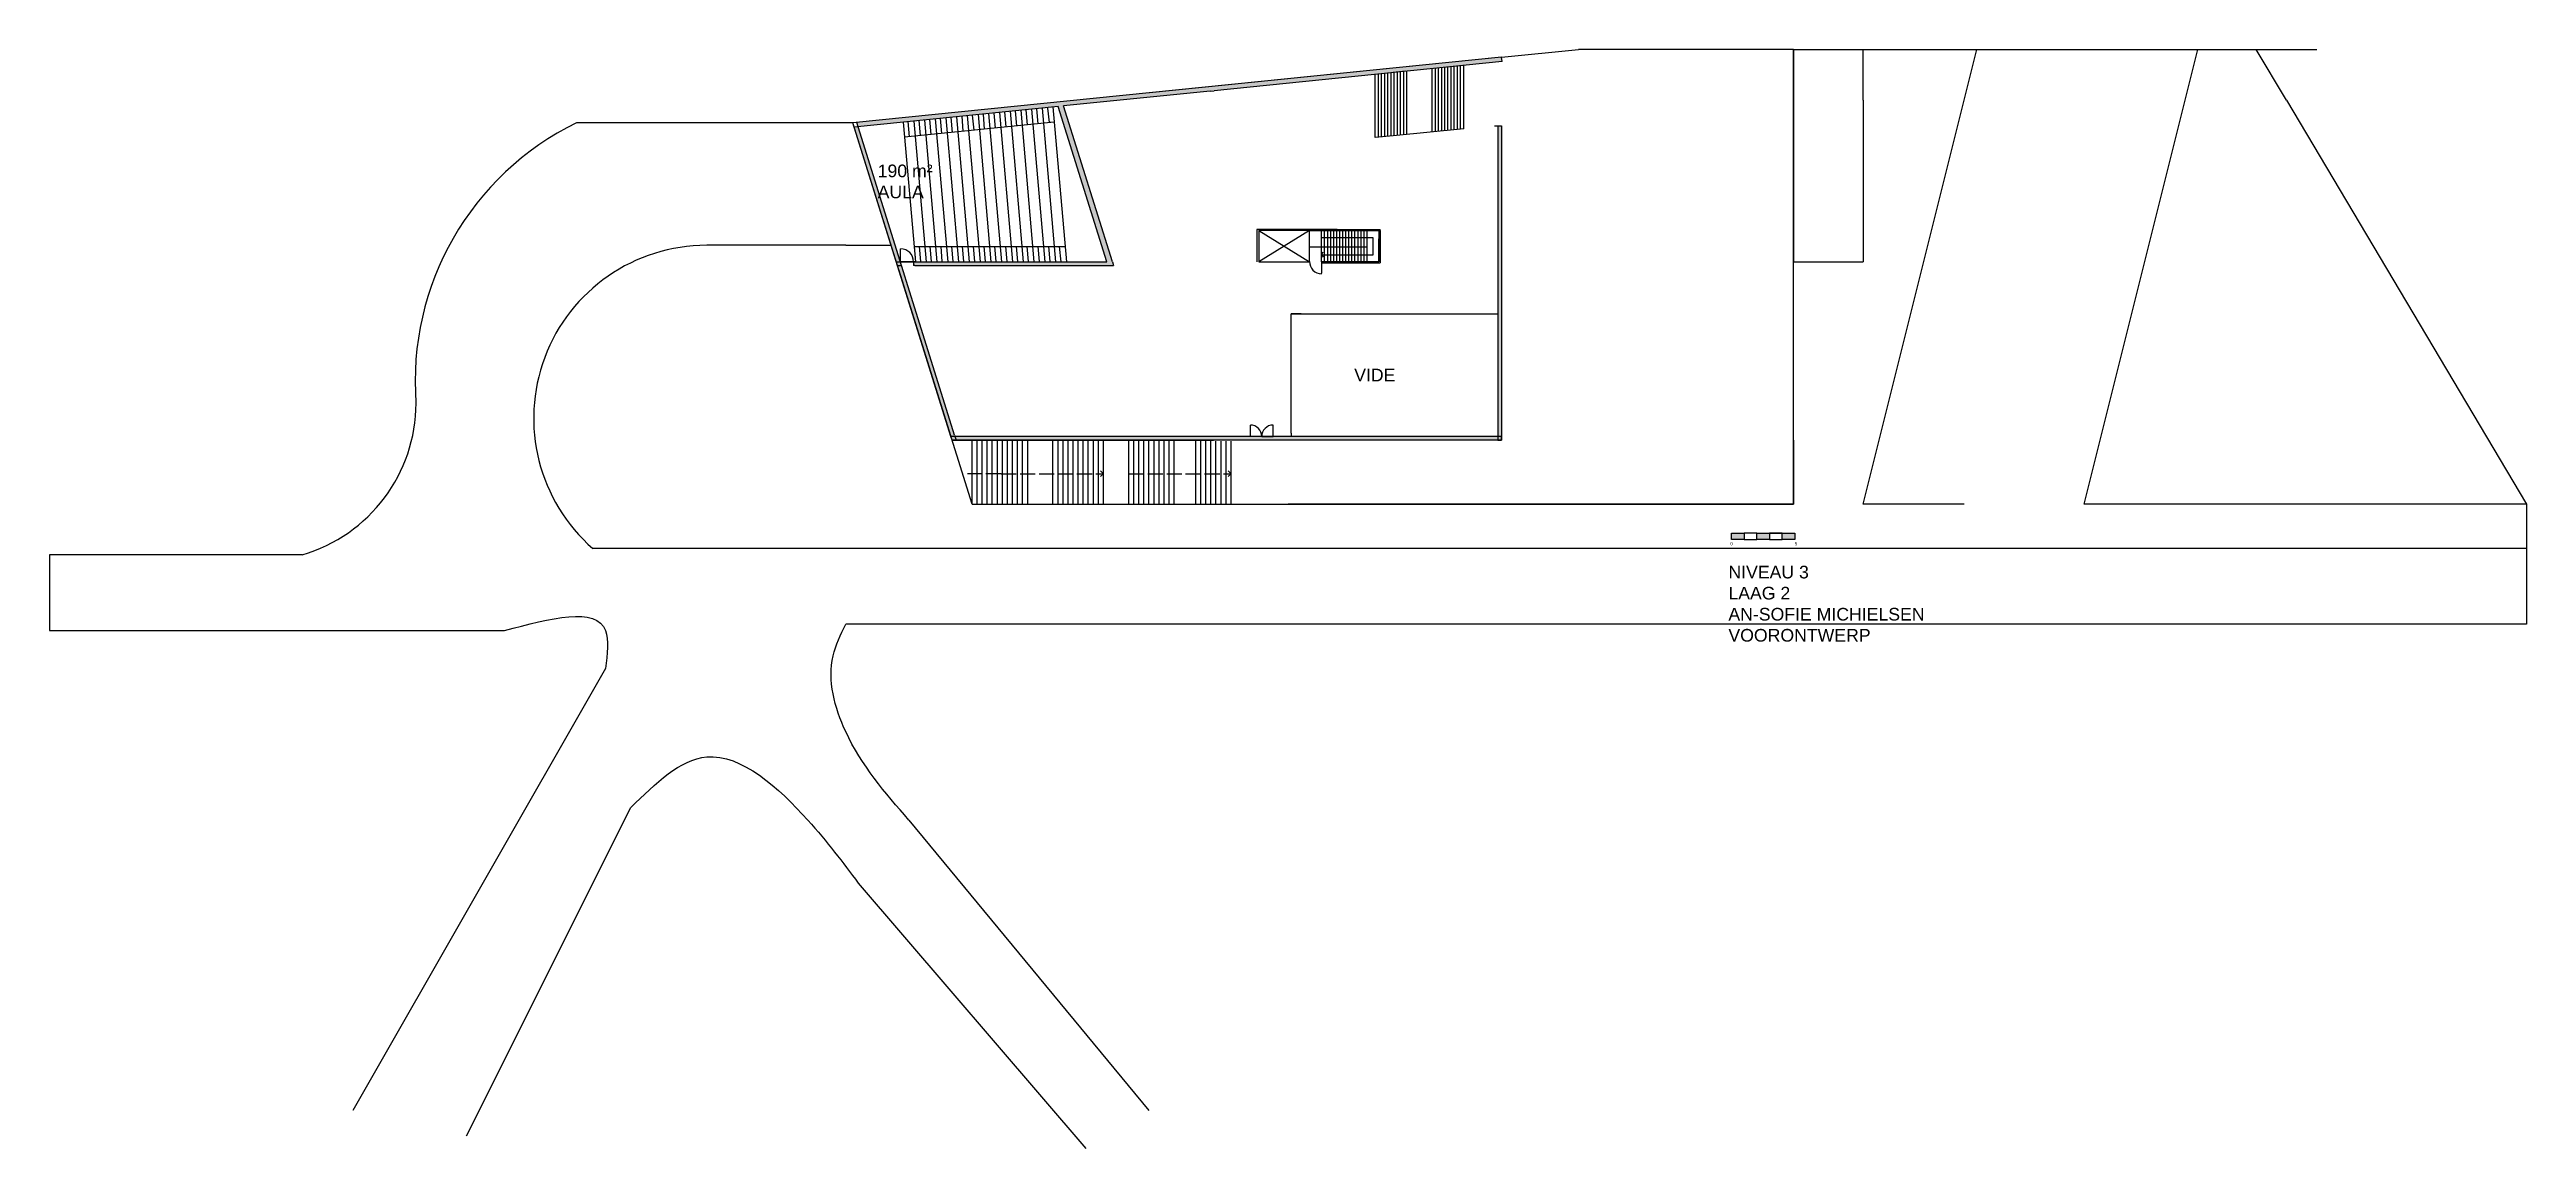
# Model space of a CAD drawing. Header units: millimetres. Extents: x -5657 to 14604, y -1609 to 1885.
# Drawn here: x -630 to 1330, y 1015 to 1885 of the extents above; entities that cross this region are included whole.
import ezdxf

# ---------------------------------------------------------------- set-up
doc = ezdxf.new("R2010")
doc.units = ezdxf.units.MM
doc.linetypes.add('ACAD_ISO02W100', pattern=[15, 12, -3])
for name, color, linetype in [('gelijkvloers', 7, 'Continuous'), ('laag 2.1', 7, 'Continuous'), ('laag 4.2', 7, 'Continuous')]:
    doc.layers.add(name, color=color, linetype=linetype)
doc.styles.get("Standard").update_dxf_attribs({"font": 'arial.ttf'})

msp = doc.modelspace()

# ---------------------------------------------------------------- texts
at = {"linetype": 'Continuous', "char_height": 2.5, "attachment_point": 1}
for s, width, insert in [('0', 4, (700, 1495)), ('5', 9, (751, 1495))]:
    msp.add_mtext_dynamic_manual_height_columns(s, width=width, gutter_width=12.5, heights=[0], dxfattribs=dict(at, insert=insert))
at = {"layer": 'gelijkvloers', "linetype": 'Continuous', "ltscale": 2, "insert": (698.5, 1476.3), "char_height": 10, "attachment_point": 1}
msp.add_mtext_dynamic_manual_height_columns('NIVEAU 3\\PLAAG 2\\PAN-SOFIE MICHIELSEN\\PVOORONTWERP', width=323, gutter_width=12.5, heights=[0], dxfattribs=at)
at = {"layer": 'laag 2.1', "linetype": 'Continuous', "char_height": 10, "attachment_point": 1}
for s, width, insert in [('190 m² AULA', 51.985, (25.3, 1793.9)), ('VIDE', 74.29, (402.4, 1632.3))]:
    msp.add_mtext_dynamic_manual_height_columns(s, width=width, gutter_width=12.5, heights=[0], dxfattribs=dict(at, insert=insert))

# ---------------------------------------------------------------- hatches: boundary and pattern name
at = {"linetype": 'Continuous', "transparency": 33554539}
h = msp.add_hatch(color=256, dxfattribs=at)
h.dxf.hatch_style = 1
h.paths.add_polyline_path([(711, 1502), (701, 1502), (701, 1497), (711, 1497)])
h.paths.add_polyline_path([(731, 1502), (721, 1502), (721, 1497), (731, 1497)])
h.paths.add_polyline_path([(751, 1502), (741, 1502), (741, 1497), (751, 1497)])
at = {"layer": 'laag 4.2', "linetype": 'Continuous', "transparency": 33554687}
h = msp.add_hatch(color=256, dxfattribs=at)
h.dxf.hatch_style = 1
h.paths.add_polyline_path([(168.1, 1839.9), (206.6, 1717), (53.7, 1717), (53.7, 1714), (54.7, 1714), (211, 1714), (211.9, 1714), (211, 1717), (172.4, 1840.4), (288.5, 1852.1), (291.5, 1852.4), (519.4, 1875.5), (519, 1879), (240.4, 1850.8), (8.7, 1827.3), (9.7, 1823.9)])
h = msp.add_hatch(color=256, dxfattribs=at)
h.dxf.hatch_style = 1
h.paths.add_polyline_path([(516, 1578.7), (86.4, 1578.7), (87.3, 1575.7), (291, 1575.7), (516, 1575.7)])
h.paths.add_polyline_path([(519, 1824.7), (516, 1824.7), (516, 1578.7), (519, 1578.7)])
h.paths.add_polyline_path([(43.1, 1717), (40, 1717), (83.2, 1578.7), (84.2, 1578.7), (86.4, 1578.7), (86.1, 1579.6)])
h.paths.add_polyline_path([(86.4, 1578.7), (84.2, 1578.7), (83.2, 1578.7), (84.2, 1575.7), (87.3, 1575.7)])
h.paths.add_polyline_path([(519, 1578.7), (516, 1578.7), (516, 1575.7), (519, 1575.7)])
h.paths.add_polyline_path([(9.7, 1823.9), (6.7, 1823.6), (40, 1717), (43.1, 1717)])
h.paths.add_polyline_path([(21.3, 1761.8), (69.8, 1761.8), (69.8, 1799), (21.3, 1799)], flags=9)

# ---------------------------------------------------------------- linework, layer by layer
at = {"linetype": 'Continuous'}
for p, q in [((750, 1885), (580, 1885)), ((750, 1525), (750, 1885)), ((750, 1885), (1164, 1885)), ((750, 1525), (750, 1885)), ((750, 1885), (750, 1838)), ((750, 1885), (750, 1838)), ((805, 1845), (805, 1885)), ((885, 1845), (895, 1885)), ((1060, 1845), (1070, 1885)), ((1140, 1845), (1116.2, 1885)), ((805, 1845), (805, 1717)), ((5.6, 1827), (-213, 1827)), ((100, 1525), (5.6, 1827)), ((750, 1838), (750, 1838)), ((750, 1838), (750, 1759)), ((750, 1759), (750, 1717)), ((367, 1717), (367, 1741.6)), ((750, 1645.7), (750, 1720.7)), ((750, 1717), (805, 1717)), ((750, 1575.7), (750, 1645.7)), ((750, 1575.7), (750, 1525)), ((100, 1525), (193, 1525)), ((100, 1525), (750, 1525)), ((193, 1525), (271, 1525)), ((271, 1525), (291, 1525)), ((291, 1525), (367, 1525)), ((458, 1525), (350, 1525)), ((544, 1525), (458, 1525)), ((674, 1525), (544, 1525)), ((750, 1525), (674, 1525)), ((674, 1525), (674, 1525)), ((701, 1497), (701, 1502)), ((701, 1502), (711, 1502)), ((711, 1497), (701, 1497)), ((721, 1502), (711, 1502)), ((711, 1502), (711, 1497)), ((711, 1502), (711, 1497)), ((711, 1497), (721, 1497)), ((721, 1497), (721, 1502)), ((721, 1502), (751, 1502)), ((731, 1497), (721, 1497)), ((741, 1502), (731, 1502)), ((731, 1502), (731, 1497)), ((731, 1497), (741, 1497)), ((741, 1497), (741, 1502)), ((751, 1497), (741, 1497)), ((751, 1502), (751, 1497))]:
    msp.add_line(p, q, dxfattribs=at)
for p, q in [((750, 1525), (750, 1845)), ((805, 1525), (885, 1845)), ((980, 1525), (1060, 1845)), ((1140, 1845), (1330, 1525)), ((0, 1730), (-110, 1730)), ((0, 1730), (35.9, 1730)), ((42.1, 1710.4), (60.5, 1651.2)), ((60.5, 1651.2), (83.2, 1578.7)), ((100, 1525), (750, 1525)), ((885, 1525), (805, 1525)), ((1060, 1525), (980, 1525)), ((1330, 1525), (980, 1525)), ((1330, 1525), (1330, 1490)), ((0, 1490), (-200, 1490)), ((1330, 1490), (0, 1490)), ((1330, 1490), (1330, 1430)), ((-430, 1485), (-630, 1485)), ((-630, 1485), (-630, 1425)), ((-630, 1425), (-270, 1425)), ((1330, 1430), (0, 1430)), ((-190, 1395), (-390, 1045)), ((-300, 1025), (-170, 1285)), ((50, 1275), (240, 1045)), ((10, 1225), (190, 1015))]:
    msp.add_line(p, q)
msp.add_arc((-112.9, 1622.4), 227.8, 116.0683, 184.3864, dxfattribs=at)
for centre, radius, start, end in [((-110, 1593.1), 136.9, 90, 228.8879), ((-465, 1605), 125, 286.2602, 0)]:
    msp.add_arc(centre, radius, start, end)
for points in [[(-270, 1425), (-190, 1425), (-190, 1395)], [(50, 1275), (0, 1345), (-10, 1405), (0, 1430)], [(-170, 1285), (-110, 1325), (-30, 1275), (10, 1225)]]:
    msp.add_spline(points, degree=3)
at = {"layer": 'gelijkvloers', "linetype": 'Continuous'}
for p, q in [((367, 1742.6), (422, 1742.6)), ((367, 1741.6), (422, 1741.6)), ((412.6, 1728.6), (367, 1728.6)), ((376.6, 1717), (376.6, 1741.6)), ((417.5, 1735.8), (376.6, 1735.8)), ((379, 1717), (379, 1741.6)), ((381.4, 1717), (381.4, 1741.6)), ((383.8, 1717), (383.8, 1741.6)), ((386.2, 1717), (386.2, 1741.6)), ((388.6, 1717), (388.6, 1741.6)), ((391, 1717), (391, 1741.6)), ((393.4, 1717), (393.4, 1741.6)), ((395.8, 1717), (395.8, 1741.6)), ((398.2, 1717), (398.2, 1741.6)), ((400.6, 1717), (400.6, 1741.6)), ((403, 1717), (403, 1741.6)), ((405.4, 1717), (405.4, 1741.6)), ((407.8, 1717), (407.8, 1741.6)), ((410.2, 1717), (410.2, 1741.6)), ((412.6, 1717), (412.6, 1741.6)), ((417.5, 1722.4), (417.5, 1735.8)), ((422, 1741.6), (422, 1717)), ((422, 1717), (422, 1735)), ((422, 1717), (422, 1735)), ((423, 1741.6), (423, 1717)), ((376.6, 1717), (376.5, 1708)), ((376.6, 1722.4), (417.5, 1722.4)), ((360.5, 1675.7), (352.5, 1675.7)), ((100, 1525), (100, 1575.7)), ((104, 1525), (104, 1575.7)), ((108, 1525), (108, 1575.7)), ((112, 1525), (112, 1575.7)), ((116, 1525), (116, 1575.7)), ((120, 1525), (120, 1575.7)), ((124, 1525), (124, 1575.7)), ((128, 1525), (128, 1575.7)), ((132, 1525), (132, 1575.7)), ((136, 1525), (136, 1575.7)), ((140, 1525), (140, 1575.7)), ((144, 1525), (144, 1575.7)), ((164, 1525), (164, 1575.7)), ((168, 1525), (168, 1575.7)), ((172, 1525), (172, 1575.7)), ((176, 1525), (176, 1575.7)), ((180, 1525), (180, 1575.7)), ((180, 1525), (180, 1575.7)), ((184, 1525), (184, 1575.7)), ((188, 1525), (188, 1575.7)), ((192, 1525), (192, 1575.7)), ((196, 1525), (196, 1575.7)), ((200, 1525), (200, 1575.7)), ((204, 1525), (204, 1575.7)), ((224, 1525), (224, 1575)), ((228, 1525), (228, 1575)), ((232, 1525), (232, 1575)), ((236, 1525), (236, 1575)), ((240, 1525), (240, 1575)), ((244, 1525), (244, 1575)), ((248, 1525), (248, 1575)), ((248, 1525), (248, 1575)), ((252, 1525), (252, 1575)), ((252, 1525), (252, 1575)), ((256, 1525), (256, 1575)), ((260, 1525), (260, 1575)), ((260, 1525), (260, 1575)), ((277, 1525), (277, 1575)), ((281, 1525), (281, 1575)), ((285, 1525), (285, 1575)), ((289, 1525), (289, 1575)), ((293, 1525), (293, 1575)), ((297, 1525), (297, 1575)), ((301, 1525), (301, 1575)), ((305, 1525), (305, 1575)), ((519, 1578.7), (516, 1578.7)), ((516, 1578.7), (516, 1575.7)), ((516, 1575.7), (519, 1575.7)), ((519, 1575.7), (519, 1578.7))]:
    msp.add_line(p, q, dxfattribs=at)
at = {"layer": 'gelijkvloers', "linetype": 'ACAD_ISO02W100'}
for p, q in [((123, 1549), (204, 1549)), ((201.6, 1551.4), (204, 1549)), ((204, 1549), (201.6, 1547)), ((224, 1549), (305, 1549)), ((305, 1549), (302.6, 1551.4)), ((302.6, 1551.4), (305, 1549)), ((305, 1549), (302.6, 1547))]:
    msp.add_line(p, q, dxfattribs=at)
at = {"layer": 'gelijkvloers', "linetype": 'Continuous'}
msp.add_arc((376.6, 1717), 9.6, 179.0833, 269.0833, dxfattribs=at)
at = {"layer": 'laag 2.1', "linetype": 'Continuous'}
for p, q in [((519, 1879), (580, 1885)), ((519, 1879), (5.6, 1827)), ((519, 1879), (240.4, 1850.8)), ((519.4, 1875.5), (291.5, 1852.4)), ((419.1, 1815.3), (419.1, 1865.4)), ((421.6, 1815.5), (421.6, 1865.6)), ((424.1, 1815.8), (424.1, 1865.9)), ((426.6, 1816), (426.6, 1866.1)), ((429.1, 1816.3), (429.1, 1866.4)), ((431.6, 1816.5), (431.6, 1866.6)), ((443, 1867.8), (433.1, 1866.7)), ((434.1, 1816.8), (434.1, 1866.9)), ((436.6, 1817), (436.6, 1867.1)), ((439.1, 1817.3), (439.1, 1867.4)), ((441.6, 1817.5), (441.6, 1867.6)), ((444.1, 1819.7), (444.1, 1867.9)), ((444.1, 1817.8), (444.1, 1867.9)), ((464.1, 1819.7), (464.1, 1869.9)), ((466.6, 1820), (466.6, 1870.2)), ((469.1, 1820.2), (469.1, 1870.4)), ((471.6, 1820.5), (471.6, 1870.7)), ((474.1, 1820.7), (474.1, 1870.9)), ((476.6, 1820.9), (476.6, 1871.2)), ((479.1, 1821.2), (479.1, 1871.4)), ((481.6, 1821.4), (481.6, 1871.7)), ((484.1, 1821.7), (484.1, 1871.9)), ((486.6, 1821.9), (486.6, 1872.2)), ((489.1, 1822.2), (489.1, 1872.5)), ((519.4, 1875.5), (519, 1879)), ((288.5, 1852.1), (172.4, 1840.4)), ((288.5, 1856.1), (288.5, 1855.7)), ((83.2, 1578.7), (5.6, 1827)), ((168.1, 1839.9), (6.7, 1823.6)), ((86.1, 1579.6), (8.7, 1827.3)), ((45.5, 1827.5), (55.2, 1717)), ((164.9, 1827.6), (46.5, 1815.6)), ((50.5, 1816), (49.5, 1827.9)), ((53.9, 1828.4), (63.7, 1717)), ((57.9, 1828.7), (59, 1816.8)), ((62.4, 1829.2), (72.2, 1717)), ((66.4, 1829.6), (67.4, 1817.7)), ((70.9, 1830.1), (80.7, 1717)), ((74.8, 1830.4), (75.9, 1818.5)), ((79.3, 1830.9), (89.3, 1717)), ((83.3, 1831.3), (84.3, 1819.4)), ((87.8, 1831.8), (97.8, 1717)), ((91.8, 1832.2), (92.8, 1820.3)), ((96.2, 1832.7), (106.3, 1717)), ((100.2, 1833), (101.3, 1821.1)), ((104.7, 1833.5), (114.9, 1717)), ((108.7, 1833.9), (109.7, 1822)), ((113.1, 1834.4), (123.4, 1717)), ((117.1, 1834.7), (118.2, 1822.8)), ((121.6, 1835.2), (131.9, 1717)), ((125.6, 1835.6), (126.6, 1823.7)), ((130.1, 1836.1), (140.5, 1717)), ((134, 1836.4), (135.1, 1824.5)), ((138.5, 1836.9), (149, 1717)), ((142.5, 1837.3), (143.5, 1825.4)), ((147, 1837.8), (157.5, 1717)), ((151, 1838.1), (152, 1826.2)), ((155.4, 1838.7), (166.1, 1717)), ((160, 1838.7), (159.9, 1839.1)), ((161.2, 1827.2), (160, 1838.7)), ((164.9, 1827.6), (161.2, 1827.2)), ((163.9, 1839.5), (174.6, 1717)), ((206.6, 1717), (168.1, 1839.9)), ((211, 1717), (172.4, 1840.4)), ((513.5, 1824.7), (519, 1824.7)), ((516, 1824.7), (516, 1578.7)), ((519, 1824.7), (519, 1578.7)), ((519, 1824.7), (519, 1697)), ((433.1, 1816.7), (419.1, 1815.3)), ((489.1, 1822.2), (433.1, 1816.7)), ((43.5, 1727), (43.5, 1727.2)), ((43.5, 1717), (43.5, 1727)), ((54.1, 1729), (173.6, 1729)), ((54.1, 1729), (55.2, 1717)), ((58.1, 1729), (59.1, 1717.3)), ((66.6, 1729), (67.7, 1717.3)), ((75.2, 1729), (76.2, 1717.3)), ((83.7, 1729), (84.7, 1717.3)), ((92.2, 1729), (93.3, 1717.3)), ((100.8, 1729), (101.8, 1717.3)), ((109.3, 1729), (110.3, 1717.3)), ((117.8, 1729), (118.9, 1717.3)), ((126.4, 1729), (127.4, 1717.3)), ((134.9, 1729), (135.9, 1717.3)), ((143.4, 1729), (144.5, 1717.3)), ((152, 1729), (153, 1717.3)), ((160.5, 1729), (161.5, 1717.3)), ((170.5, 1717), (169.3, 1729)), ((367, 1742.6), (325.4, 1742.6)), ((325.4, 1742.6), (325.4, 1717)), ((327, 1741.6), (327, 1717)), ((367, 1741.6), (327, 1741.6)), ((327, 1741.6), (327, 1717)), ((327, 1741.6), (367, 1717)), ((367, 1741.6), (327, 1717)), ((367, 1717), (367, 1741.6)), ((367, 1717), (367, 1741.6)), ((367, 1741.6), (422, 1741.6)), ((389, 1741.6), (391, 1741.6)), ((422, 1742.6), (423, 1742.6)), ((422, 1741.6), (422, 1717)), ((423, 1741.6), (423, 1742.6)), ((40, 1717), (206.6, 1717)), ((40.9, 1714), (43.5, 1714)), ((55.2, 1717), (43.5, 1717)), ((43.5, 1717), (43.5, 1717)), ((55.2, 1717), (45.2, 1717)), ((53.7, 1717), (53.7, 1714)), ((54.7, 1714), (53.7, 1714)), ((54.7, 1714), (211, 1714)), ((327, 1717), (367, 1717)), ((327, 1717), (327, 1717)), ((376.4, 1707.4), (376.5, 1708)), ((376.6, 1722.4), (377.6, 1724.7)), ((377.6, 1724.7), (376.6, 1722.4)), ((376.6, 1722.4), (377.8, 1720.6)), ((422, 1717), (376.6, 1717)), ((376.6, 1717), (376.6, 1716)), ((376.6, 1716), (423, 1716)), ((423, 1717), (423, 1716)), ((352.5, 1675.7), (513.5, 1675.7)), ((352.5, 1581.2), (352.5, 1675.7)), ((84.2, 1575.7), (83.2, 1578.7)), ((519, 1578.7), (84.2, 1578.7)), ((519, 1575.7), (84.2, 1575.7)), ((84.2, 1575.7), (291, 1575.7)), ((367, 1575.7), (347, 1575.7)), ((519, 1578.7), (519, 1575.7))]:
    msp.add_line(p, q, dxfattribs=at)
at = {"layer": 'laag 2.1', "linetype": 'ACAD_ISO02W100'}
msp.add_line((123, 1549), (96.3, 1549), dxfattribs=at)
at = {"layer": 'laag 2.1', "linetype": 'Continuous'}
msp.add_arc((43.5, 1717), 10.2, 360, 90, dxfattribs=at)
at = {"layer": 'laag 4.2', "linetype": 'Continuous'}
for p, q in [((288.5, 1852.1), (291.5, 1852.4)), ((389, 1742.6), (325.4, 1742.6)), ((347, 1742.6), (335, 1742.6)), ((371, 1742.6), (365, 1742.6)), ((391, 1742.6), (423, 1742.6)), ((211, 1717), (211.9, 1714)), ((211, 1714), (211.9, 1714)), ((513.5, 1675.7), (516, 1675.7)), ((320.2, 1578.7), (320.2, 1587.7)), ((338.2, 1578.7), (338.2, 1587.7)), ((84.2, 1578.7), (83.2, 1578.7)), ((86.1, 1579.6), (87.3, 1575.7)), ((329.2, 1578.7), (320.2, 1578.7)), ((329.2, 1578.7), (338.2, 1578.7)), ((352.5, 1581.2), (352.5, 1578.7))]:
    msp.add_line(p, q, dxfattribs=at)
for centre, start, end in [((320.2, 1578.7), 0, 90), ((338.2, 1578.7), 90, 180)]:
    msp.add_arc(centre, 9, start, end, dxfattribs=at)

msp.set_redraw_order([(e.dxf.handle, doc.entitydb.next_handle()) for e in msp.query("TEXT MTEXT ATTDEF DIMENSION ARC_DIMENSION")])  # texts and dimensions are drawn at this point

doc.saveas('drawing.dxf')
